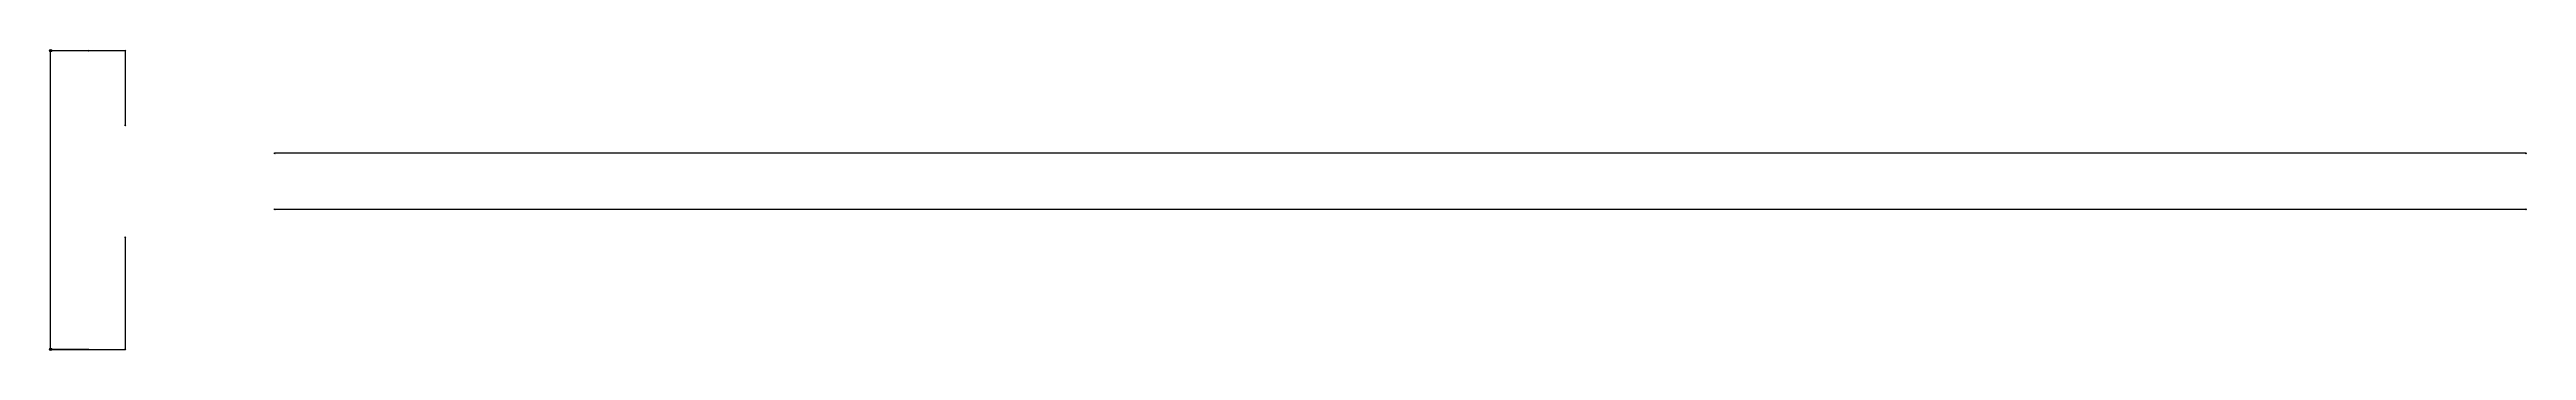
# Model space of a CAD drawing. Header units: metres. Extents: x 7976 to 27142, y 8158 to 45278.
# Drawn here: x 7977 to 14612, y 23787 to 24593 of the extents above; entities that cross this region are included whole.
import ezdxf

# ---------------------------------------------------------------- set-up
doc = ezdxf.new("R2010")
doc.units = ezdxf.units.M

msp = doc.modelspace()

# ---------------------------------------------------------------- linework, layer by layer
for p, q in [((7980, 23790), (7980, 24590)), ((7980, 24590), (8080, 24590)), ((7980, 24590), (8180, 24590)), ((8180, 24590), (8180, 24390)), ((14610, 24315), (8580, 24315)), ((14610, 24165), (8580, 24165)), ((8180, 24090), (8180, 23790)), ((8080, 23790), (7980, 23790)), ((7980, 23790), (8180, 23790))]:
    msp.add_line(p, q)
at = {"layer": 'debug', "color": 3}
for centre in [(7980, 24590), (7980, 23790)]:
    msp.add_circle(centre, 3, dxfattribs=at)
at = {"layer": 'debug', "color": 1}
for centre in [(8080, 24590), (8180, 24390), (8580, 24315), (14610, 24315), (8580, 24165), (14610, 24165), (8180, 24090), (8080, 23790)]:
    msp.add_circle(centre, 1, dxfattribs=at)
at = {"layer": 'debug', "color": 5}
for centre in [(8180, 24590), (8180, 23790)]:
    msp.add_circle(centre, 1, dxfattribs=at)

# ---------------------------------------------------------------- texts
at = {"layer": 'debug', "char_height": 2.5, "attachment_point": 1}
for s, insert in [('3', (7980, 24590)), ('1', (8080, 24590)), ('2', (8180, 24590)), ('1', (8180, 24390)), ('1', (8580, 24315)), ('1', (14610, 24315)), ('1', (8580, 24165)), ('1', (14610, 24165)), ('1', (8180, 24090)), ('3', (7980, 23790)), ('1', (8080, 23790)), ('2', (8180, 23790))]:
    msp.add_mtext(s, dxfattribs=dict(at, insert=insert))

doc.saveas('drawing.dxf')
